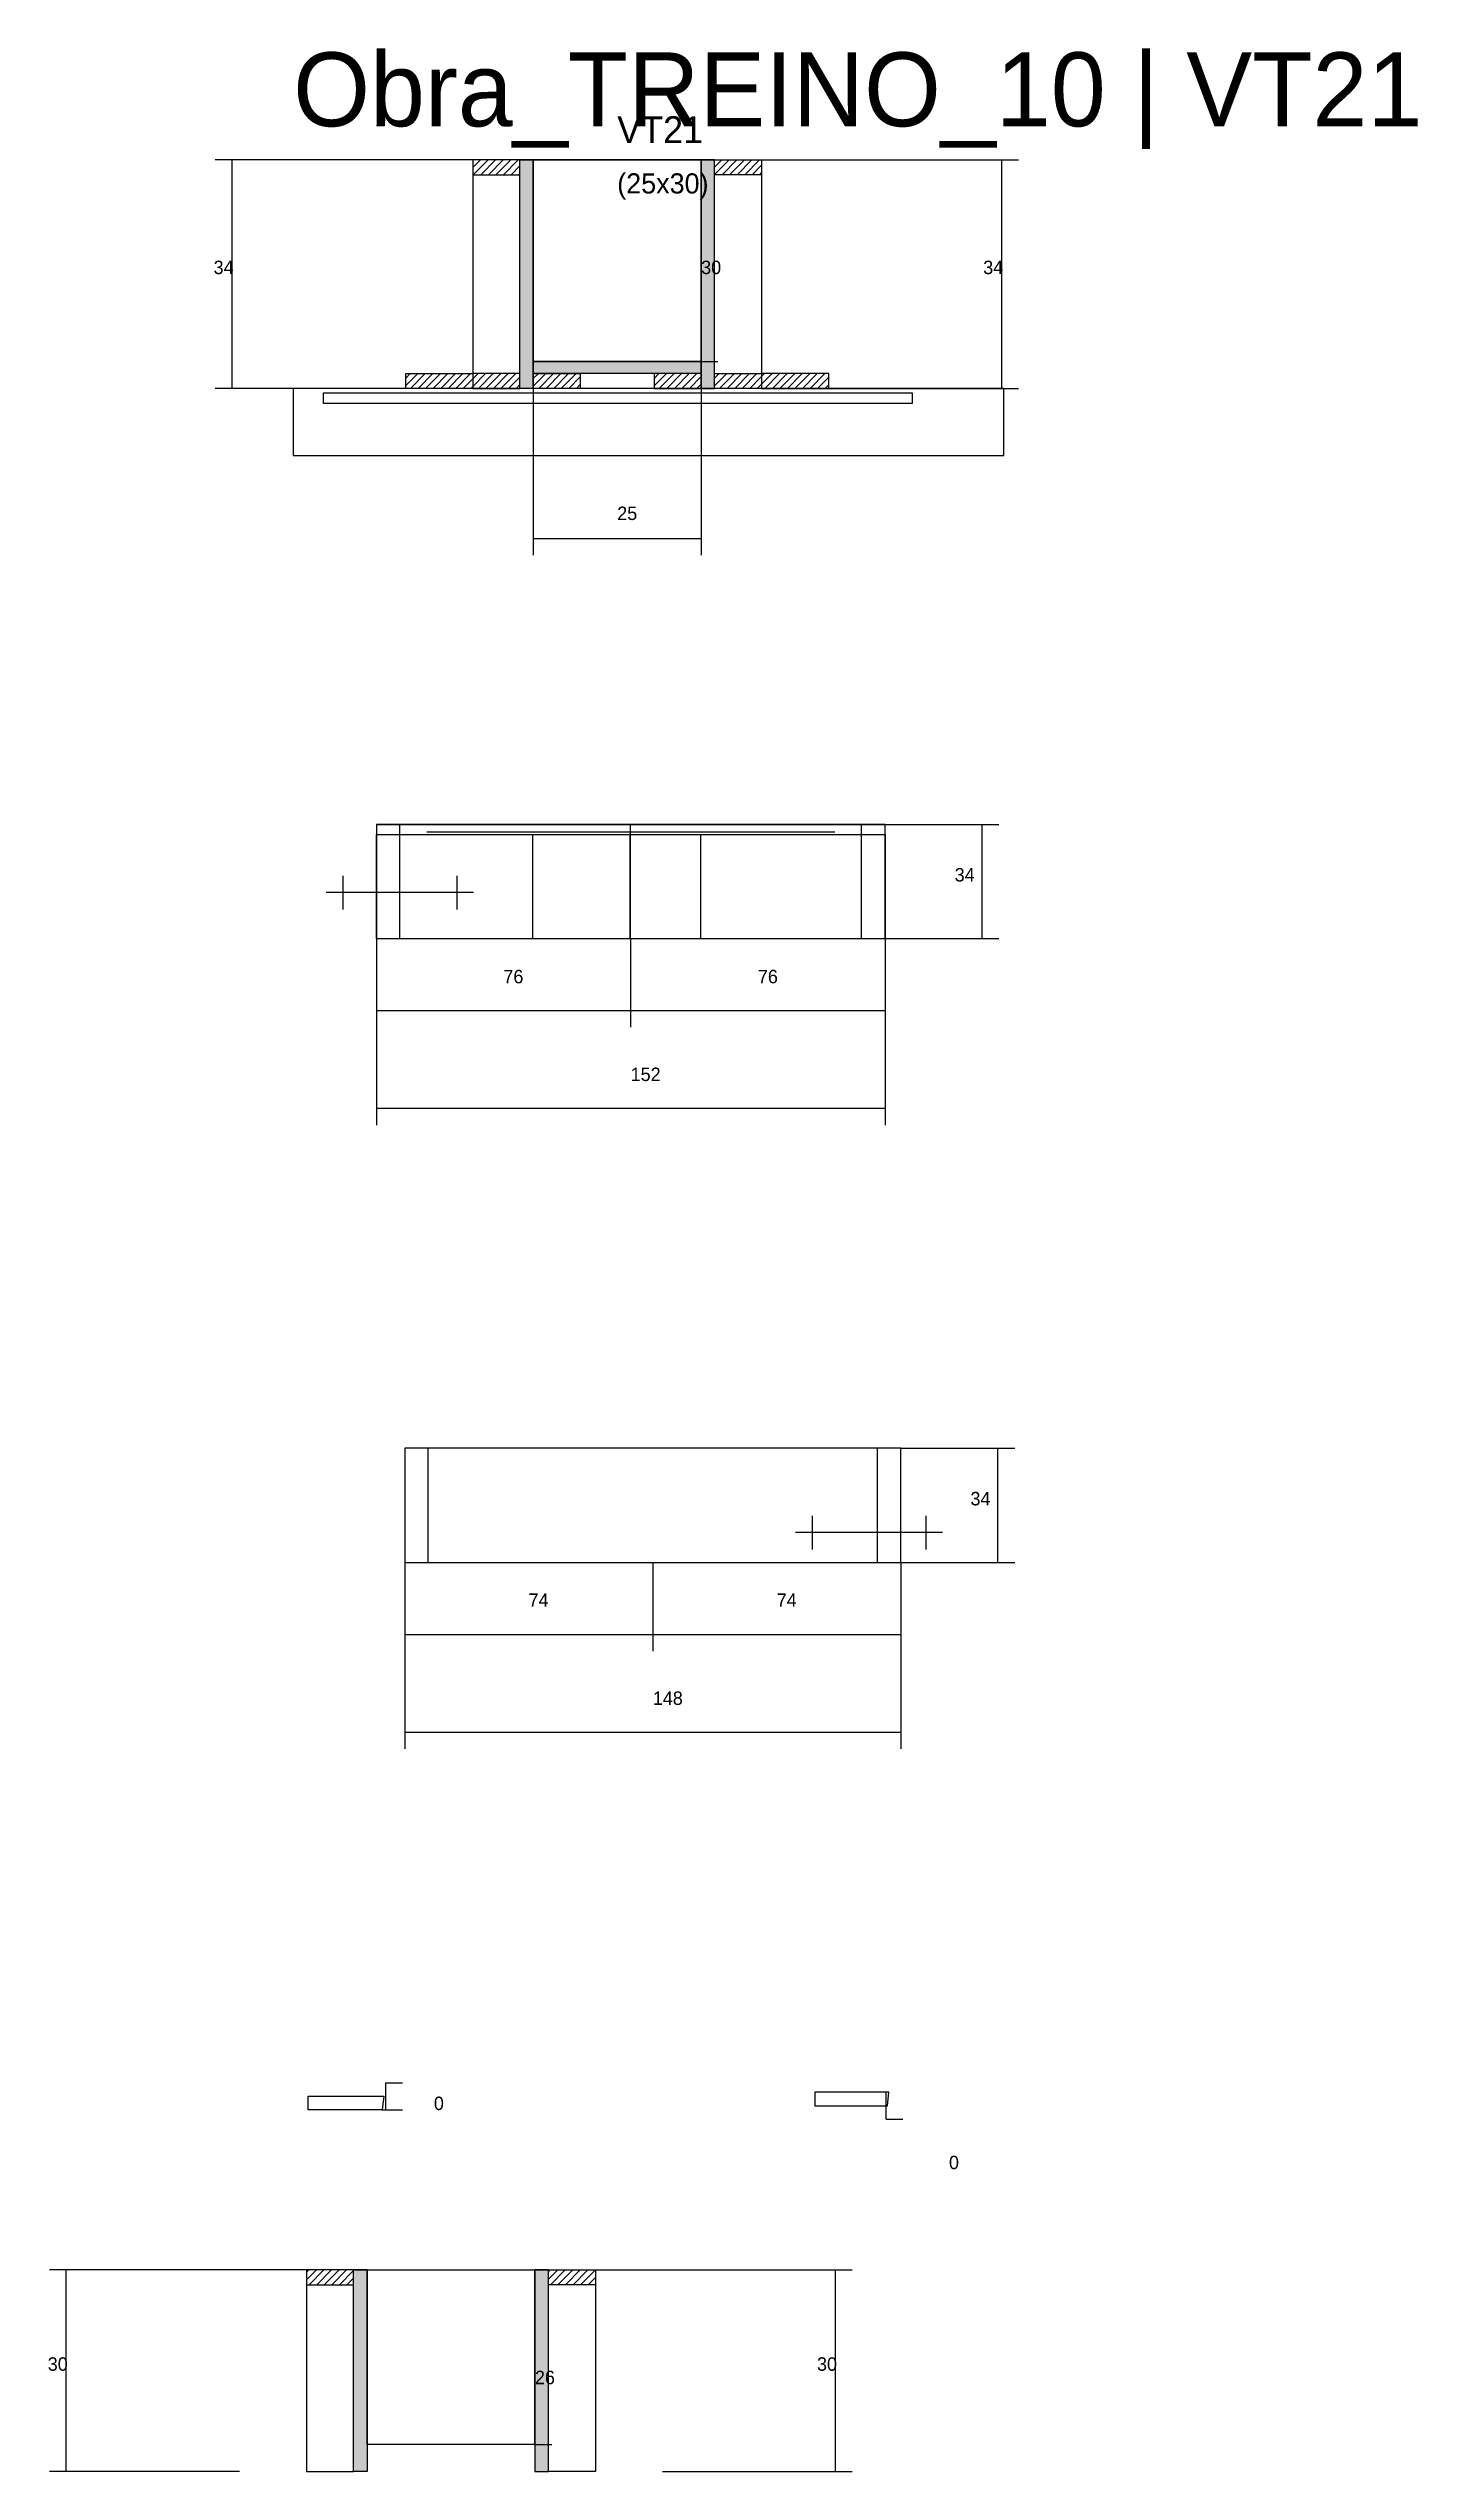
# Model space of a CAD drawing. Header units: metres. Extents: x -41 to 34800, y -36000 to 1848.
# Drawn here: x 26107 to 26515, y -16958 to -16237 of the extents above; entities that cross this region are included whole.
import ezdxf

# ---------------------------------------------------------------- set-up
doc = ezdxf.new("R2010")
doc.units = ezdxf.units.M
for name, color, linetype in [('CONCRETO', 251, 'Continuous'), ('COTA', 4, 'Continuous'), ('Cota Seção (2x)', 4, 'Continuous'), ('detalhes', 7, 'Continuous'), ('Hachura', 253, 'Continuous'), ('LABEL_ID', 3, 'Continuous'), ('Madeira', 126, 'Continuous'), ('Painéis', 200, 'Continuous'), ('SARR_2.2x7', 40, 'Continuous'), ('SCO-___-LAJ', 4, 'Continuous'), ('Texto Seção', 7, 'Continuous')]:
    doc.layers.add(name, color=color, linetype=linetype)

msp = doc.modelspace()

# ---------------------------------------------------------------- texts
at = {"layer": 'COTA'}
for s, p in [('34', (26156.3, -16304)), ('34', (26385.5, -16304)), ('25', (26276.5, -16377.2)), ('34', (26377, -16484.8)), ('34', (26381.7, -16670.5)), ('30', (26106.9, -16928.1)), ('30', (26336, -16928.1))]:
    msp.add_text(s, height=4, dxfattribs=at).set_placement(p)
at = {"layer": 'Cota Seção (2x)'}
for s, p in [('30', (26301.5, -16304)), ('76', (26242.6, -16515.1)), ('76', (26318.4, -16515.1)), ('152', (26280.5, -16544.2)), ('74', (26250.1, -16700.7)), ('74', (26324, -16700.7)), ('148', (26287.1, -16729.9)), ('0', (26221.9, -16850.5)), ('0', (26375.3, -16868.1)), ('26', (26252, -16932.1))]:
    msp.add_text(s, height=4, dxfattribs=at).set_placement(p)
at = {"layer": 'LABEL_ID'}
msp.add_text('Obra_TREINO_10 | VT21', height=22, dxfattribs=at).set_placement((26180, -16260))
at = {"layer": 'Texto Seção'}
for s, height, p in [('VT21', 8, (26276.5, -16265)), ('(25x30)', 6, (26276.5, -16280))]:
    msp.add_text(s, height=height, dxfattribs=at).set_placement(p)

# ---------------------------------------------------------------- hatches: boundary and pattern name
at = {"layer": 'Hachura'}
h = msp.add_hatch(dxfattribs=at)
h.set_pattern_fill('ANSI31', scale=0.5)
h.paths.add_polyline_path([(26247.5, -16274.4), (26247.5, -16270), (26247.5, -16270), (26233.5, -16270), (26233.5, -16270), (26233.5, -16274.4), (26233.5, -16274.4), (26247.5, -16274.4)])
h = msp.add_hatch(color=8, dxfattribs=at)
h.dxf.hatch_style = 1
h.paths.add_polyline_path([(26247.5, -16270), (26251.5, -16270), (26251.5, -16270), (26251.5, -16338), (26251.5, -16338), (26247.5, -16338), (26247.5, -16338), (26247.5, -16270)])
h = msp.add_hatch(color=8, dxfattribs=at)
h.dxf.hatch_style = 1
h.paths.add_polyline_path([(26305.5, -16270), (26301.5, -16270), (26301.5, -16270), (26301.5, -16338), (26301.5, -16338), (26305.5, -16338), (26305.5, -16338), (26305.5, -16270)])
h = msp.add_hatch(dxfattribs=at)
h.set_pattern_fill('ANSI31', scale=0.5)
h.paths.add_polyline_path([(26305.5, -16274.4), (26305.5, -16270), (26305.5, -16270), (26319.5, -16270), (26319.5, -16270), (26319.5, -16274.4), (26319.5, -16274.4), (26305.5, -16274.4)])
h = msp.add_hatch(dxfattribs=at)
h.set_pattern_fill('ANSI31', scale=0.5)
h.paths.add_polyline_path([(26213.5, -16338), (26213.5, -16333.6), (26213.5, -16333.6), (26233.5, -16333.6), (26233.5, -16333.6), (26233.5, -16338), (26233.5, -16338), (26213.5, -16338)])
h = msp.add_hatch(dxfattribs=at)
h.set_pattern_fill('ANSI31', scale=0.5)
h.paths.add_polyline_path([(26247.5, -16338), (26247.5, -16333.6), (26247.5, -16333.6), (26233.5, -16333.6), (26233.5, -16333.6), (26233.5, -16338), (26233.5, -16338), (26247.5, -16338)])
h = msp.add_hatch(color=8, dxfattribs=at)
h.dxf.hatch_style = 1
h.paths.add_polyline_path([(26251.5, -16333.6), (26251.5, -16330), (26251.5, -16330), (26301.5, -16330), (26301.5, -16330), (26301.5, -16333.6), (26301.5, -16333.6), (26251.5, -16333.6)])
h = msp.add_hatch(dxfattribs=at)
h.set_pattern_fill('ANSI31', scale=0.5)
h.paths.add_polyline_path([(26251.5, -16338), (26251.5, -16333.6), (26251.5, -16333.6), (26265.5, -16333.6), (26265.5, -16333.6), (26265.5, -16338), (26265.5, -16338), (26251.5, -16338)])
h = msp.add_hatch(dxfattribs=at)
h.set_pattern_fill('ANSI31', scale=0.5)
h.paths.add_polyline_path([(26301.5, -16338), (26301.5, -16333.6), (26301.5, -16333.6), (26287.5, -16333.6), (26287.5, -16333.6), (26287.5, -16338), (26287.5, -16338), (26301.5, -16338)])
h = msp.add_hatch(dxfattribs=at)
h.set_pattern_fill('ANSI31', scale=0.5)
h.paths.add_polyline_path([(26305.5, -16338), (26305.5, -16333.6), (26305.5, -16333.6), (26319.5, -16333.6), (26319.5, -16333.6), (26319.5, -16338), (26319.5, -16338), (26305.5, -16338)])
h = msp.add_hatch(dxfattribs=at)
h.set_pattern_fill('ANSI31', scale=0.5)
h.paths.add_polyline_path([(26339.5, -16338), (26339.5, -16333.6), (26339.5, -16333.6), (26319.5, -16333.6), (26319.5, -16333.6), (26319.5, -16338), (26319.5, -16338), (26339.5, -16338)])
h = msp.add_hatch(dxfattribs=at)
h.set_pattern_fill('ANSI31', scale=0.5)
h.paths.add_polyline_path([(26198, -16902.5), (26198, -16898.1), (26198, -16898.1), (26184, -16898.1), (26184, -16898.1), (26184, -16902.5), (26184, -16902.5), (26198, -16902.5)])
h = msp.add_hatch(color=8, dxfattribs=at)
h.dxf.hatch_style = 1
h.paths.add_polyline_path([(26198, -16898.1), (26202, -16898.1), (26202, -16898.1), (26202, -16958.1), (26202, -16958.1), (26198, -16958.1), (26198, -16958.1), (26198, -16898.1)])
h = msp.add_hatch(color=8, dxfattribs=at)
h.dxf.hatch_style = 1
h.paths.add_polyline_path([(26256, -16898.1), (26252, -16898.1), (26252, -16898.1), (26252, -16958.1), (26252, -16958.1), (26256, -16958.1), (26256, -16958.1), (26256, -16898.1)])
h = msp.add_hatch(dxfattribs=at)
h.set_pattern_fill('ANSI31', scale=0.5)
h.paths.add_polyline_path([(26256, -16902.5), (26256, -16898.1), (26256, -16898.1), (26270, -16898.1), (26270, -16898.1), (26270, -16902.5), (26270, -16902.5), (26256, -16902.5)])

# ---------------------------------------------------------------- linework, layer by layer
at = {"layer": 'CONCRETO'}
for points in [[(26251.5, -16270), (26251.5, -16270), (26251.5, -16270), (26251.5, -16270), (26301.5, -16270), (26301.5, -16270), (26301.5, -16270), (26301.5, -16330), (26251.5, -16330), (26251.5, -16270)], [(26251.5, -16330), (26301.5, -16330), (26301.5, -16270), (26251.5, -16270)], [(26202, -16898.1), (26202, -16898.1), (26202, -16898.1), (26202, -16898.1), (26252, -16898.1), (26252, -16898.1), (26252, -16898.1), (26252, -16950.1), (26202, -16950.1), (26202, -16898.1)]]:
    msp.add_lwpolyline(points, close=True, dxfattribs=at)
at = {"layer": 'COTA'}
for p, q in [((26251.5, -16270), (26156.8, -16270)), ((26161.8, -16338), (26161.8, -16270)), ((26319.5, -16270), (26396, -16270)), ((26391, -16338), (26391, -16270)), ((26251.5, -16333.6), (26251.5, -16387.7)), ((26301.5, -16333.6), (26301.5, -16387.7)), ((26213.5, -16338), (26156.8, -16338)), ((26339.5, -16338), (26396, -16338)), ((26251.5, -16382.7), (26301.5, -16382.7)), ((26356.3, -16467.8), (26390.2, -16467.8)), ((26385.2, -16501.8), (26385.2, -16467.8)), ((26356.3, -16501.8), (26390.2, -16501.8)), ((26361, -16653.5), (26394.9, -16653.5)), ((26389.9, -16687.5), (26389.9, -16653.5)), ((26361, -16687.5), (26394.9, -16687.5)), ((26202, -16898.1), (26107.4, -16898.1)), ((26112.4, -16958.1), (26112.4, -16898.1)), ((26270, -16898.1), (26346.5, -16898.1)), ((26341.5, -16958.1), (26341.5, -16898.1)), ((26164, -16958.1), (26107.4, -16958.1)), ((26290, -16958.1), (26346.5, -16958.1))]:
    msp.add_line(p, q, dxfattribs=at)
at = {"layer": 'Cota Seção (2x)'}
for p, q in [((26301.5, -16330), (26301.5, -16270)), ((26301.5, -16270), (26306.5, -16270)), ((26301.5, -16330), (26306.5, -16330)), ((26204.8, -16501.8), (26204.8, -16557.3)), ((26204.8, -16501.8), (26204.8, -16528.2)), ((26280.5, -16501.8), (26280.5, -16528.2)), ((26280.5, -16501.8), (26280.5, -16528.2)), ((26356.3, -16501.8), (26356.3, -16557.3)), ((26356.3, -16501.8), (26356.3, -16528.2)), ((26204.8, -16523.2), (26280.5, -16523.2)), ((26280.5, -16523.2), (26356.3, -16523.2)), ((26204.8, -16552.3), (26356.3, -16552.3)), ((26213.2, -16687.5), (26213.2, -16743)), ((26213.2, -16687.5), (26213.2, -16713.9)), ((26287.1, -16687.5), (26287.1, -16713.9)), ((26287.1, -16687.5), (26287.1, -16713.9)), ((26361, -16687.5), (26361, -16743)), ((26361, -16687.5), (26361, -16713.9)), ((26213.2, -16708.9), (26287.1, -16708.9)), ((26287.1, -16708.9), (26361, -16708.9)), ((26213.2, -16738), (26361, -16738)), ((26207.6, -16850.4), (26207.6, -16842.4)), ((26207.6, -16842.4), (26212.6, -16842.4)), ((26357.4, -16845.2), (26351.6, -16845.2)), ((26356.6, -16853.2), (26356.6, -16845.2)), ((26206.5, -16850.4), (26212.6, -16850.4)), ((26356.6, -16853.2), (26361.6, -16853.2)), ((26252, -16950.1), (26252, -16898.1)), ((26252, -16898.1), (26257, -16898.1)), ((26252, -16950.1), (26257, -16950.1))]:
    msp.add_line(p, q, dxfattribs=at)
at = {"layer": 'detalhes'}
for p, q in [((26233.7, -16488.1), (26189.8, -16488.1)), ((26194.8, -16483.1), (26194.8, -16493.1)), ((26228.7, -16483.1), (26228.7, -16493.1)), ((26334.6, -16673.6), (26334.6, -16683.6)), ((26368.4, -16673.6), (26368.4, -16683.6)), ((26373.4, -16678.6), (26329.6, -16678.6))]:
    msp.add_line(p, q, dxfattribs=at)
at = {"layer": 'Madeira'}
for points in [[(26247.5, -16274.4), (26247.5, -16270), (26233.5, -16270), (26233.5, -16274.4)], [(26247.5, -16270), (26233.5, -16270), (26233.5, -16338), (26247.5, -16338)], [(26305.5, -16274.4), (26305.5, -16270), (26319.5, -16270), (26319.5, -16274.4)], [(26305.5, -16270), (26319.5, -16270), (26319.5, -16338), (26305.5, -16338)], [(26213.5, -16338), (26213.5, -16333.6), (26233.5, -16333.6), (26233.5, -16338)], [(26247.5, -16338), (26247.5, -16333.6), (26233.5, -16333.6), (26233.5, -16338)], [(26251.5, -16338), (26251.5, -16333.6), (26265.5, -16333.6), (26265.5, -16338)], [(26301.5, -16338), (26301.5, -16333.6), (26287.5, -16333.6), (26287.5, -16338)], [(26305.5, -16338), (26305.5, -16333.6), (26319.5, -16333.6), (26319.5, -16338)], [(26339.5, -16338), (26339.5, -16333.6), (26319.5, -16333.6), (26319.5, -16338)], [(26180, -16358), (26391.6, -16358), (26391.6, -16338), (26180, -16338)], [(26198, -16902.5), (26198, -16898.1), (26184, -16898.1), (26184, -16902.5)], [(26198, -16898.1), (26184, -16898.1), (26184, -16958.1), (26198, -16958.1)], [(26256, -16902.5), (26256, -16898.1), (26270, -16898.1), (26270, -16902.5)], [(26256, -16898.1), (26270, -16898.1), (26270, -16958.1), (26256, -16958.1)]]:
    msp.add_lwpolyline(points, close=True, dxfattribs=at)
at = {"layer": 'Painéis'}
for p, q in [((26251.5, -16338), (26251.5, -16270)), ((26301.5, -16338), (26301.5, -16270)), ((26251.5, -16330), (26301.5, -16330)), ((26251.5, -16333.6), (26251.5, -16330)), ((26301.5, -16333.6), (26301.5, -16330)), ((26204.8, -16467.8), (26356.3, -16467.8)), ((26204.8, -16470.8), (26251.4, -16470.8)), ((26204.8, -16501.8), (26204.8, -16470.8)), ((26251.4, -16501.8), (26251.4, -16470.8)), ((26251.4, -16470.8), (26280.4, -16470.8)), ((26251.4, -16501.8), (26251.4, -16470.8)), ((26280.4, -16501.8), (26280.4, -16470.8)), ((26280.4, -16470.8), (26301.4, -16470.8)), ((26280.4, -16501.8), (26280.4, -16470.8)), ((26280.5, -16501.8), (26280.5, -16467.8)), ((26301.4, -16501.8), (26301.4, -16470.8)), ((26301.4, -16470.8), (26356.4, -16470.8)), ((26301.4, -16501.8), (26301.4, -16470.8)), ((26356.3, -16501.8), (26356.3, -16467.8)), ((26356.4, -16501.8), (26356.4, -16470.8)), ((26204.8, -16501.8), (26356.3, -16501.8)), ((26204.8, -16501.8), (26251.4, -16501.8)), ((26251.4, -16501.8), (26280.4, -16501.8)), ((26280.4, -16501.8), (26301.4, -16501.8)), ((26301.4, -16501.8), (26356.4, -16501.8))]:
    msp.add_line(p, q, dxfattribs=at)
for points in [[(26247.5, -16270), (26251.5, -16270), (26251.5, -16338), (26247.5, -16338)], [(26305.5, -16270), (26301.5, -16270), (26301.5, -16338), (26305.5, -16338)], [(26251.5, -16333.6), (26251.5, -16330), (26301.5, -16330), (26301.5, -16333.6)], [(26204.8, -16501.8), (26356.3, -16501.8), (26356.3, -16467.8), (26204.8, -16467.8)], [(26213.2, -16687.5), (26361, -16687.5), (26361, -16653.5), (26213.2, -16653.5)], [(26206.5, -16850.4), (26184.5, -16850.4), (26184.5, -16846.4), (26207, -16846.4)], [(26357.4, -16845.2), (26335.4, -16845.2), (26335.4, -16849.2), (26357, -16849.2)], [(26198, -16898.1), (26202, -16898.1), (26202, -16958.1), (26198, -16958.1)], [(26256, -16898.1), (26252, -16898.1), (26252, -16958.1), (26256, -16958.1)]]:
    msp.add_lwpolyline(points, close=True, dxfattribs=at)
at = {"layer": 'SARR_2.2x7'}
for p, q in [((26211.8, -16501.8), (26211.8, -16467.8)), ((26219.8, -16470), (26280.5, -16470)), ((26280.5, -16470), (26341.3, -16470)), ((26349.3, -16501.8), (26349.3, -16467.8)), ((26220.2, -16687.5), (26220.2, -16653.5)), ((26354, -16687.5), (26354, -16653.5))]:
    msp.add_line(p, q, dxfattribs=at)
at = {"layer": 'SCO-___-LAJ'}
msp.add_lwpolyline([(26189, -16339.3), (26364.3, -16339.3), (26364.3, -16342.5), (26189, -16342.5)], close=True, dxfattribs=at)

msp.set_redraw_order([(e.dxf.handle, doc.entitydb.next_handle()) for e in msp.query("TEXT MTEXT ATTDEF DIMENSION ARC_DIMENSION")])  # texts and dimensions are drawn at this point

doc.saveas('drawing.dxf')
